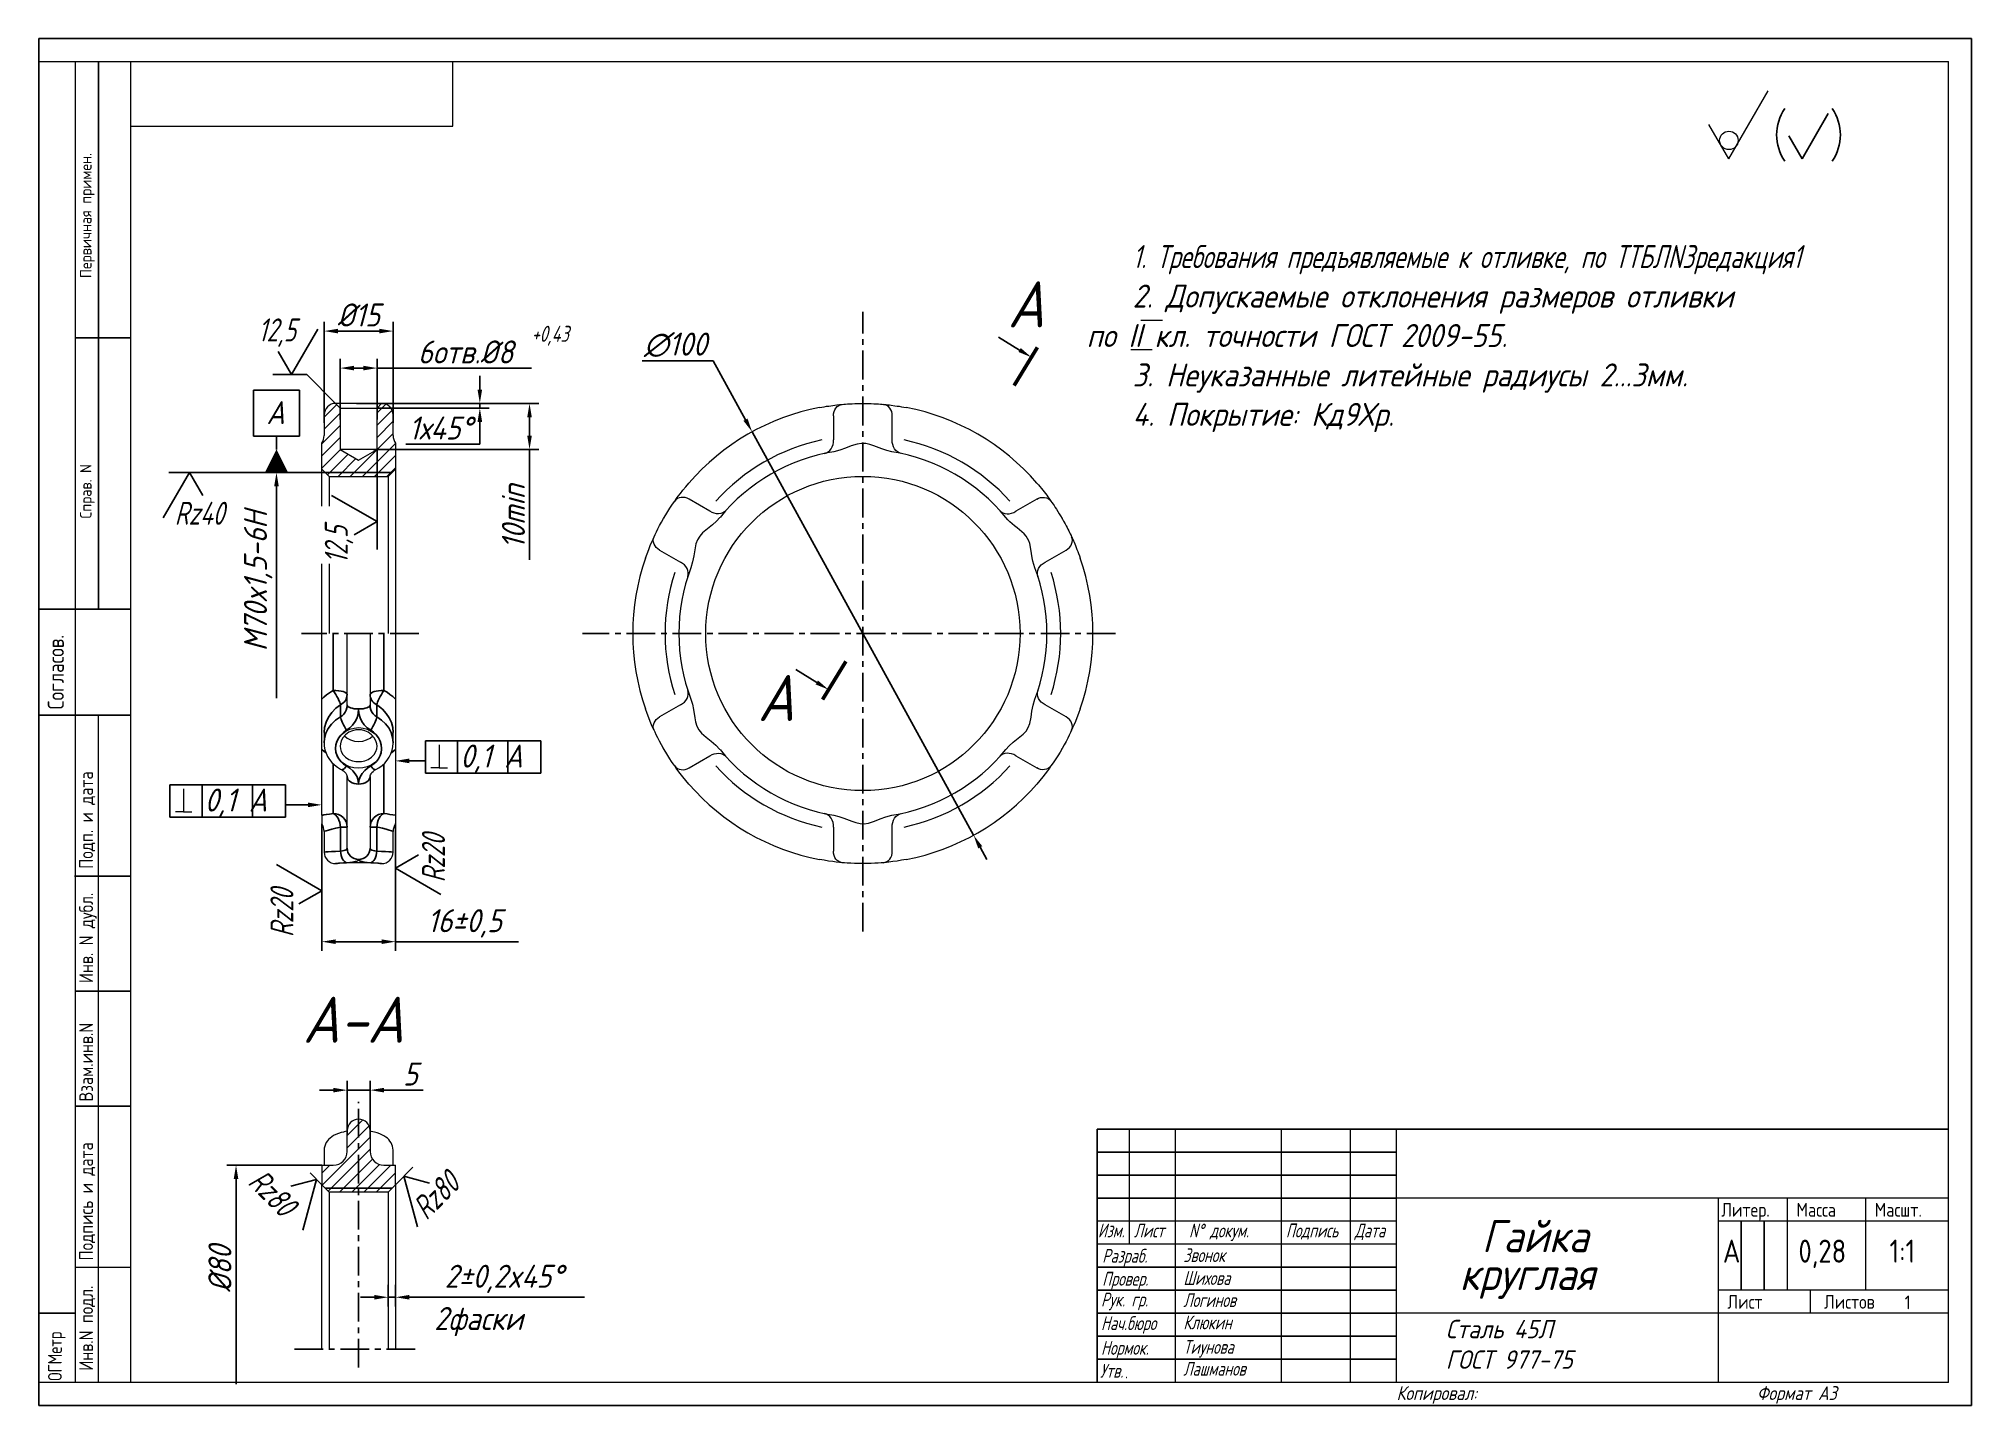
# Model space of a CAD drawing. Extents: x 3139 to 3559, y 0 to 297.
import ezdxf

# ---------------------------------------------------------------- set-up
doc = ezdxf.new("R2010")
doc.units = 0
doc.header["$MEASUREMENT"] = 0
doc.linetypes.add('CENTER', pattern=[2, 1.25, -0.25, 0.25, -0.25])
doc.layers.get('0').update_dxf_attribs({"linetype": 'CONTINUOUS'})
doc.layers.get('DEFPOINTS').update_dxf_attribs({"linetype": 'CONTINUOUS'})
doc.layers.add('TOST', color=110, linetype='CONTINUOUS', lineweight=20)
doc.styles.get("Standard").update_dxf_attribs({"font": 'simplex.shx', "width": 0.85, "oblique": 15, "height": 5})
doc.dimstyles.get("Standard").update_dxf_attribs({"dimtxt": 5, "dimasz": 3, "dimexe": 2, "dimexo": 0, "dimgap": 1, "dimtad": 1, "dimdec": 0, "dimdsep": 46, "dimlunit": 6, "dimtxsty": 'STANDARD', "dimcen": 0.09, "dimclrt": 7, "dimadec": 0, "dimazin": 0, "dimtfac": 1, "dimtdec": 0, "dimtmove": 0, "dimatfit": 3, "dimfxl": 1, "dimtolj": 1, "dimtzin": 0, "dimarcsym": 0})

msp = doc.modelspace()

# ---------------------------------------------------------------- texts
at = {"color": 7}
for s, height, width, p in [('Первичная примен.', 2.5, 0.85, (3150.75, 244.97)), ('Справ. N', 2.5, 0.85, (3150.75, 192.71)), ('Согласов.', 3.5, 0.8, (3144.73, 151.22)), ('Подп. и дата', 3, 0.8, (3151.07, 116.6)), ('Инв. N дубл.', 3, 0.8, (3151.07, 91.76)), ('Взам.инв.N', 3, 0.8, (3151.07, 66.03)), ('Подпись и дата', 3, 0.8, (3151.07, 31.48)), ('Инв.N подл.', 3, 0.8, (3151.07, 7.52)), ('ОГМетр', 3, 0.75, (3144.3, 5.32))]:
    msp.add_text(s, height=height, rotation=90, dxfattribs=dict(at, width=width)).set_placement(p)
at = {"color": 7, "oblique": 15}
for s, height, width, p in [('A-A', 10, 0.85, (3196.67, 78.8)), ('Изм.', 3, 0.7, (3369.44, 36.5)), ('Лист', 3, 0.7, (3377.26, 36.5)), ('N%%d докум.', 3, 0.7, (3389.26, 36.5)), ('Подпись', 3, 0.7, (3410.3, 36.5)), ('Дата', 3, 0.7, (3425.26, 36.5)), ('Разраб.', 3, 0.7, (3370.38, 31)), ('Звонок', 3, 0.7, (3388.02, 31.14)), ('Провер.', 3, 0.7, (3370.38, 26)), ('Шихова', 3, 0.7, (3388.02, 26.17)), ('Рук. гр.', 3, 0.7, (3370.13, 21.49)), ('Логинов', 3, 0.7, (3388.02, 21.37)), ('Нач.бюро', 3, 0.7, (3370.13, 16.36)), ('Клюкин', 3, 0.7, (3388.02, 16.52)), ('Нормок.', 3, 0.7, (3370.13, 11)), ('Тиунова', 3, 0.7, (3388.02, 11.2)), ('Утв.', 3, 0.7, (3369.9, 6)), ('Лашманов', 3, 0.7, (3388.02, 6.45))]:
    msp.add_text(s, height=height, dxfattribs=dict(at, width=width)).set_placement(p)
at = {"color": 7, "width": 0.7}
for p in [(3372.49, 10.91), (3375.36, 5.85)]:
    msp.add_text('.', height=3, dxfattribs=at).set_placement(p)
at = {"layer": 'TOST', "color": 7, "oblique": 15}
for s, height, width, p in [('1. Требования предъявляемые к отливке, по ТТБЛN3редакция1', 5, 0.7, (3377, 247.14)), ('A', 10, 0.85, (3349.85, 234.26)), ('2. Допускаемые отклонения размеров отливки', 5, 0.85, (3377, 238.56)), ('12,5', 5, 0.7, (3186.95, 231.2)), ('+0,43', 3.5, 0.7, (3246.37, 231.11)), ('по II кл. точности ГОСТ 2009-55.', 5, 0.85, (3367, 229.99)), ('3. Неуказанные литейные радиусы 2...3мм.', 5, 0.85, (3377, 221.42)), ('A', 5, 0.85, (3188.75, 213.23)), ('4. Покрытие: Кд9Хр.', 5, 0.85, (3377, 212.85)), ('Rz40', 5, 0.7, (3168.82, 191.36)), ('A', 10, 0.85, (3295.52, 148.72)), ('0,1 A', 5, 0.85, (3230.87, 138.6)), ('0,1 A', 5, 0.85, (3175.34, 129.04)), ('Гайка', 7, 0.85, (3452.88, 33.28)), ('круглая', 7, 0.85, (3448.06, 25.05)), ('2фаски', 5, 0.85, (3225.23, 16.37)), ('Сталь 45Л', 4, 0.85, (3445.04, 14.58)), ('ГОСТ 977-75', 4, 0.85, (3445.04, 7.94)), ('Копировал:', 3, 0.81, (3434.34, 1.16)), ('Формат А3', 3, 0.81, (3512.67, 1.16))]:
    msp.add_text(s, height=height, dxfattribs=dict(at, width=width)).set_placement(p)
at = {"layer": 'TOST', "color": 7, "oblique": 15, "width": 0.7}
for s, rotation, p in [('12,5', 90, (3206.44, 182.91)), ('Rz20', 90, (3227.55, 113.65)), ('Rz20', 90, (3194.62, 101.75)), ('Rz80', 315, (3184.48, 48.23)), ('Rz80', 45, (3223.55, 40.06))]:
    msp.add_text(s, height=5, rotation=rotation, dxfattribs=at).set_placement(p)
at = {"layer": 'TOST', "color": 7, "width": 0.81}
for s, height, p in [('Литер.', 3, (3504.92, 41)), ('Масса', 3, (3521.26, 41)), ('Масшт.', 3, (3538.26, 41)), ('А', 5, (3505.26, 31.01)), ('0,28', 5, (3521.68, 31.01)), ('1:1', 5, (3541.47, 31.01)), ('Лист', 3, (3506.26, 21)), ('Листов', 3, (3527.26, 21)), ('1', 3, (3544.77, 20.88))]:
    msp.add_text(s, height=height, dxfattribs=at).set_placement(p)

# ---------------------------------------------------------------- blocks, each defined once
blk = doc.blocks.new('*D94')
at = {"color": 0, "lineweight": -2, "transparency": 16777216}
for p, q in [((3211.97, 217.73), (3247.93, 217.73)), ((3245.93, 214.73), (3245.93, 210.73)), ((3211.97, 207.73), (3247.93, 207.73)), ((3245.93, 207.73), (3245.93, 183.71))]:
    blk.add_line(p, q, dxfattribs=at)
at = {"color": 0, "transparency": 16777216}
for points in [[(3245.43, 214.73), (3246.43, 214.73), (3245.93, 217.73)], [(3245.43, 210.73), (3246.43, 210.73), (3245.93, 207.73)]]:
    blk.add_solid(points, dxfattribs=at)
at = {"layer": 'DEFPOINTS', "color": 0, "transparency": 16777216}
for p in [(3211.97, 217.73), (3211.97, 207.73), (3245.93, 207.73)]:
    blk.add_point(p, dxfattribs=at)
at = {"color": 7, "transparency": 16777216, "insert": (3242.43, 193.12), "char_height": 5, "attachment_point": 5, "rotation": 90}
blk.add_mtext('\\A1;10min', dxfattribs=at)
blk = doc.blocks.new('*D95')
at = {"color": 0, "lineweight": -2, "transparency": 16777216}
for p, q in [((3201.29, 213.5), (3201.29, 235.45)), ((3216.29, 213.5), (3216.29, 235.45)), ((3204.29, 233.45), (3213.29, 233.45))]:
    blk.add_line(p, q, dxfattribs=at)
at = {"color": 0, "transparency": 16777216}
for points in [[(3204.29, 233.95), (3204.29, 232.95), (3201.29, 233.45)], [(3213.29, 233.95), (3213.29, 232.95), (3216.29, 233.45)]]:
    blk.add_solid(points, dxfattribs=at)
at = {"layer": 'DEFPOINTS', "color": 0, "transparency": 16777216}
for p in [(3216.29, 233.45), (3201.29, 213.5), (3216.29, 213.5)]:
    blk.add_point(p, dxfattribs=at)
at = {"color": 7, "transparency": 16777216, "insert": (3208.79, 236.95), "char_height": 5, "attachment_point": 5}
blk.add_mtext('\\A1;%%c15', dxfattribs=at)
blk = doc.blocks.new('*D96')
at = {"color": 0, "lineweight": -2, "transparency": 16777216}
for p, q in [((3204.79, 214.22), (3204.79, 227.41)), ((3212.79, 214.22), (3212.79, 227.41)), ((3207.79, 225.41), (3209.79, 225.41)), ((3212.79, 225.41), (3246.37, 225.41))]:
    blk.add_line(p, q, dxfattribs=at)
at = {"color": 0, "transparency": 16777216}
for points in [[(3207.79, 225.91), (3207.79, 224.91), (3204.79, 225.41)], [(3209.79, 225.91), (3209.79, 224.91), (3212.79, 225.41)]]:
    blk.add_solid(points, dxfattribs=at)
at = {"layer": 'DEFPOINTS', "color": 0, "transparency": 16777216}
for p in [(3212.79, 225.41), (3204.79, 214.22), (3212.79, 214.22)]:
    blk.add_point(p, dxfattribs=at)
at = {"color": 7, "transparency": 16777216, "insert": (3232.04, 228.91), "char_height": 5, "attachment_point": 5}
blk.add_mtext('\\A1;6отв.%%c8', dxfattribs=at)
blk = doc.blocks.new('*D97')
at = {"color": 0, "lineweight": -2, "transparency": 16777216}
for p, q in [((3235.13, 220.73), (3235.13, 223.73)), ((3208.35, 217.73), (3237.13, 217.73)), ((3212.79, 216.73), (3237.13, 216.73)), ((3235.13, 217.73), (3235.13, 216.73)), ((3235.13, 213.73), (3235.13, 208.88)), ((3235.13, 208.88), (3219.03, 208.88))]:
    blk.add_line(p, q, dxfattribs=at)
at = {"color": 0, "transparency": 16777216}
for points in [[(3234.63, 220.73), (3235.63, 220.73), (3235.13, 217.73)], [(3234.63, 213.73), (3235.63, 213.73), (3235.13, 216.73)]]:
    blk.add_solid(points, dxfattribs=at)
at = {"layer": 'DEFPOINTS', "color": 0, "transparency": 16777216}
for p in [(3208.35, 217.73), (3212.79, 216.73), (3235.13, 216.73)]:
    blk.add_point(p, dxfattribs=at)
at = {"color": 7, "transparency": 16777216, "insert": (3226.58, 212.38), "char_height": 5, "attachment_point": 5}
blk.add_mtext('\\A1;1х45%%d', dxfattribs=at)
blk = doc.blocks.new('*D98')
at = {"color": 0, "lineweight": -2, "transparency": 16777216}
for p, q in [((3200.79, 126.4), (3200.79, 98.76)), ((3216.79, 126.41), (3216.79, 98.76)), ((3203.79, 100.76), (3213.79, 100.76)), ((3216.79, 100.76), (3243.53, 100.76))]:
    blk.add_line(p, q, dxfattribs=at)
at = {"color": 0, "transparency": 16777216}
for points in [[(3203.79, 101.26), (3203.79, 100.26), (3200.79, 100.76)], [(3213.79, 101.26), (3213.79, 100.26), (3216.79, 100.76)]]:
    blk.add_solid(points, dxfattribs=at)
at = {"layer": 'DEFPOINTS', "color": 0, "transparency": 16777216}
for p in [(3200.79, 126.4), (3216.79, 126.41), (3216.79, 100.76)]:
    blk.add_point(p, dxfattribs=at)
at = {"color": 7, "transparency": 16777216, "insert": (3231.84, 104.74), "char_height": 5, "attachment_point": 5}
blk.add_mtext('\\A1;16%%p0,5', dxfattribs=at)
blk = doc.blocks.new('*D99')
at = {"color": 0, "lineweight": -2, "transparency": 16777216}
for p, q in [((3203.29, 68.5), (3200.29, 68.5)), ((3206.29, 58.61), (3206.29, 70.5)), ((3206.29, 68.5), (3211.29, 68.5)), ((3211.29, 58.3), (3211.29, 70.5)), ((3214.29, 68.5), (3222.8, 68.5))]:
    blk.add_line(p, q, dxfattribs=at)
at = {"color": 0, "transparency": 16777216}
for points in [[(3203.29, 69), (3203.29, 68), (3206.29, 68.5)], [(3214.29, 69), (3214.29, 68), (3211.29, 68.5)]]:
    blk.add_solid(points, dxfattribs=at)
at = {"layer": 'DEFPOINTS', "color": 0, "transparency": 16777216}
for p in [(3211.29, 68.5), (3206.29, 58.61), (3211.29, 58.3)]:
    blk.add_point(p, dxfattribs=at)
at = {"color": 7, "transparency": 16777216, "insert": (3220.05, 72), "char_height": 5, "attachment_point": 5}
blk.add_mtext('\\A1;5', dxfattribs=at)
blk = doc.blocks.new('*D100')
at = {"color": 0, "lineweight": -2, "transparency": 16777216}
for p, q in [((3200.79, 52.2), (3180.15, 52.2)), ((3182.15, 49.2), (3182.15, 4.63))]:
    blk.add_line(p, q, dxfattribs=at)
at = {"color": 0, "transparency": 16777216}
blk.add_solid([(3181.65, 49.2), (3182.65, 49.2), (3182.15, 52.2)], dxfattribs=at)
at = {"layer": 'DEFPOINTS', "color": 0, "transparency": 16777216}
for p in [(3200.79, 52.2), (3182.15, 4.63), (3200.79, 4.63)]:
    blk.add_point(p, dxfattribs=at)
at = {"color": 7, "transparency": 16777216, "insert": (3178.65, 29.65), "char_height": 5, "attachment_point": 5, "rotation": 90}
blk.add_mtext('\\A1;%%c80', dxfattribs=at)
blk = doc.blocks.new('_NONE')
at = {"color": 0, "linetype": 'ByBlock'}
blk.add_circle((0, 0), 0.25, dxfattribs=at)
blk = doc.blocks.new('*D101')
at = {"color": 0, "lineweight": -2, "transparency": 16777216}
for p, q in [((3270.41, 226.96), (3285.85, 226.96)), ((3285.85, 226.96), (3292.86, 214.19)), ((3342.43, 123.9), (3294.3, 211.56)), ((3343.87, 121.27), (3345.32, 118.64))]:
    blk.add_line(p, q, dxfattribs=at)
at = {"color": 0, "transparency": 16777216}
for points in [[(3293.3, 214.43), (3292.42, 213.95), (3294.3, 211.56)], [(3344.31, 121.51), (3343.43, 121.03), (3342.43, 123.9)]]:
    blk.add_solid(points, dxfattribs=at)
at = {"layer": 'DEFPOINTS', "color": 0, "transparency": 16777216}
for p in [(3294.3, 211.56), (3342.43, 123.9)]:
    blk.add_point(p, dxfattribs=at)
at = {"color": 7, "transparency": 16777216, "insert": (3277.63, 230.46), "char_height": 5, "attachment_point": 5}
blk.add_mtext('\\A1;∅100', dxfattribs=at)
blk = doc.blocks.new('*D102')
at = {"color": 0, "lineweight": -2, "transparency": 16777216}
for p, q in [((3202.51, 202.73), (3188.94, 202.73)), ((3190.94, 199.73), (3190.94, 153.69))]:
    blk.add_line(p, q, dxfattribs=at)
at = {"color": 0, "transparency": 16777216}
blk.add_solid([(3190.44, 199.73), (3191.44, 199.73), (3190.94, 202.73)], dxfattribs=at)
at = {"layer": 'DEFPOINTS', "color": 0, "transparency": 16777216}
for p in [(3202.51, 202.73), (3190.94, 153.69), (3202.51, 153.69)]:
    blk.add_point(p, dxfattribs=at)
at = {"color": 7, "transparency": 16777216, "insert": (3186.96, 179.13), "char_height": 5, "attachment_point": 5, "rotation": 90}
blk.add_mtext('\\A1;M70x1,5-6H', dxfattribs=at)
blk = doc.blocks.new('*D103')
at = {"color": 0, "lineweight": -2, "transparency": 16777216}
for p, q in [((3215.19, 26.19), (3215.19, 21.49)), ((3216.79, 26.19), (3216.79, 21.49)), ((3212.19, 23.49), (3209.19, 23.49)), ((3215.19, 23.49), (3216.79, 23.49)), ((3219.79, 23.49), (3257.9, 23.49))]:
    blk.add_line(p, q, dxfattribs=at)
at = {"color": 0, "transparency": 16777216}
for points in [[(3212.19, 23.99), (3212.19, 22.99), (3215.19, 23.49)], [(3219.79, 23.99), (3219.79, 22.99), (3216.79, 23.49)]]:
    blk.add_solid(points, dxfattribs=at)
at = {"layer": 'DEFPOINTS', "color": 0, "transparency": 16777216}
for p in [(3215.19, 26.19), (3216.79, 26.19), (3216.79, 23.49)]:
    blk.add_point(p, dxfattribs=at)
at = {"color": 7, "transparency": 16777216, "insert": (3240.35, 27.47), "char_height": 5, "attachment_point": 5}
blk.add_mtext('\\A1;2%%p0,2x45%%d', dxfattribs=at)

# ---------------------------------------------------------------- dimensions: what is measured, and where the dimension line sits
at = {"color": 7}
for base, p1, p2, text, picture, middle in [((3216.29, 233.45), (3201.29, 213.5), (3216.29, 213.5), '%%c<>', '*D95', (3208.79, 233.45)), ((3212.79, 225.41), (3204.79, 214.22), (3212.79, 214.22), '6отв.%%c<>', '*D96', (3232.04, 225.41)), ((3216.79, 100.76), (3200.79, 126.4), (3216.79, 126.41), '<>%%p0,5', '*D98', (3231.84, 100.76)), ((3216.79, 23.49), (3215.19, 26.19), (3216.79, 26.19), '<>%%p0,2x45%%d', '*D103', (3240.35, 23.49))]:
    dim = msp.add_linear_dim(base=base, p1=p1, p2=p2, text=text, dimstyle='STANDARD', dxfattribs=at)
    dim.commit()
    dim.dimension.update_dxf_attribs({"geometry": picture, "text_midpoint": middle, "dimtype": 160})
dim = msp.add_diameter_dim_2p(p1=(3342.43, 123.9), p2=(3294.3, 211.56), dimstyle='STANDARD', override={"dimtoh": 1}, dxfattribs=at)
dim.commit()
dim.dimension.update_dxf_attribs({"geometry": '*D101', "text_midpoint": (3277.63, 226.96), "dimtype": 163})
for base, p1, p2, text, override, picture, middle in [((3235.13, 216.73), (3208.35, 217.73), (3212.79, 216.73), '<>х45%%d', {"dimtoh": 1}, '*D97', (3226.58, 208.88)), ((3190.94, 153.69), (3202.51, 202.73), (3202.51, 153.69), 'M70x1,5-6H', {"dimblk2": 'NONE', "dimsah": 1, "dimse2": 1}, '*D102', (3190.94, 179.13)), ((3182.15, 4.63), (3200.79, 52.2), (3200.79, 4.63), '%%c80', {"dimblk2": 'NONE', "dimsah": 1, "dimse2": 1}, '*D100', (3182.15, 29.65))]:
    dim = msp.add_linear_dim(base=base, p1=p1, p2=p2, angle=90, text=text, dimstyle='STANDARD', override=override, dxfattribs=at)
    dim.commit()
    dim.dimension.update_dxf_attribs({"geometry": picture, "text_midpoint": middle, "dimtype": 160})
dim = msp.add_linear_dim(base=(3245.93, 207.73), p1=(3211.97, 217.73), p2=(3211.97, 207.73), angle=90, text='<>min', dimstyle='STANDARD', dxfattribs=at)
dim.commit()
dim.dimension.update_dxf_attribs({"geometry": '*D94', "text_midpoint": (3245.93, 193.12), "dimtype": 160})
dim = msp.add_linear_dim(base=(3211.29, 68.5), p1=(3206.29, 58.61), p2=(3211.29, 58.3), dimstyle='STANDARD', dxfattribs=at)
dim.commit()
dim.dimension.update_dxf_attribs({"geometry": '*D99', "text_midpoint": (3220.05, 68.5), "dimtype": 160})

# ---------------------------------------------------------------- hatches: boundary and pattern name
h = msp.add_hatch()
h.set_pattern_fill('ANSI31', scale=15, style=0)
h.set_pattern_definition([(45, (27.2218, -34.5302), (-1.3258252, 1.3258252), [])])
h.paths.add_polyline_path([(3215.19, 201.88), (3216.79, 203.48), (3216.79, 209.07, -0.147477), (3216.29, 210.73), (3216.29, 215.23, 0.414214), (3213.79, 217.73), (3212.79, 216.73), (3212.79, 207.73), (3208.79, 205.42), (3204.79, 207.73), (3204.79, 216.73), (3203.79, 217.73, 0.414214), (3201.29, 215.23), (3201.29, 210.73, -0.147477), (3200.79, 209.07), (3200.79, 203.48), (3202.39, 201.88)])
h = msp.add_hatch()
h.set_pattern_fill('ANSI31', scale=15, style=0)
h.set_pattern_definition([(45, (-54.4744, -49.3434), (-1.3258252, 1.3258252), [])])
h.paths.add_polyline_path([(3208.79, 47.2), (3216.04, 47.2), (3216.79, 47.95), (3216.79, 52.2), (3214.29, 52.2, -0.414214), (3211.29, 55.2), (3211.29, 59.7, 0.414214), (3208.79, 62.2)])
h.paths.add_polyline_path([(3208.79, 62.2, 0.414214), (3206.29, 59.7), (3206.29, 55.2, -0.414214), (3203.29, 52.2), (3200.79, 52.2), (3200.79, 47.95), (3201.54, 47.2), (3208.79, 47.2)])
h.paths.add_polyline_path([(3201.54, 47.2), (3202.39, 46.35), (3208.79, 46.35), (3208.79, 47.2)])
h.paths.add_polyline_path([(3208.79, 47.2), (3208.79, 46.35), (3215.19, 46.35), (3216.04, 47.2)])

# ---------------------------------------------------------------- linework, layer by layer
at = {"color": 7}
for p, q in [((3139.26, 297), (3559.26, 297)), ((3139.26, 0), (3139.26, 297)), ((3559.26, 0), (3559.26, 297)), ((3152.26, 173), (3152.26, 292)), ((3522.48, 270.88), (3528.17, 280.74)), ((3522.48, 270.88), (3519.59, 275.88)), ((3147.26, 232), (3159.26, 232)), ((3194.21, 224), (3199.9, 233.86)), ((3194.21, 224), (3191.32, 229)), ((3197.52, 224), (3190.18, 224)), ((3197.52, 224), (3203.79, 217.73)), ((3185.94, 210.58), (3185.94, 220.58)), ((3185.94, 220.58), (3195.94, 220.58)), ((3195.94, 220.58), (3195.94, 210.58)), ((3190.94, 210.58), (3185.94, 210.58)), ((3190.94, 207.73), (3190.94, 210.58)), ((3195.94, 210.58), (3190.94, 210.58)), ((3212.81, 207.73), (3212.81, 186)), ((3172.03, 202.73), (3166.34, 192.87)), ((3188.94, 202.73), (3167.56, 202.73)), ((3172.03, 202.73), (3174.92, 197.73)), ((3212.79, 192.04), (3202.93, 197.73)), ((3212.79, 192.04), (3207.79, 189.15)), ((3139.26, 173), (3159.26, 173)), ((3203.29, 155.37), (3203.29, 167.73)), ((3214.29, 155.37), (3214.29, 167.73)), ((3204.86, 149.61), (3204.86, 152.23)), ((3212.72, 152.23), (3212.72, 149.61)), ((3139.26, 150), (3159.26, 150)), ((3223.31, 144.4), (3248.42, 144.4)), ((3223.31, 144.4), (3223.31, 137.4)), ((3230.31, 144.4), (3230.31, 137.4)), ((3241.25, 144.4), (3241.25, 137.4)), ((3248.42, 144.4), (3248.42, 137.4)), ((3203.29, 128.6), (3203.29, 139.36)), ((3214.29, 128.6), (3214.29, 139.36)), ((3167.77, 134.83), (3192.89, 134.83)), ((3167.77, 134.83), (3167.77, 127.83)), ((3174.77, 134.83), (3174.77, 127.83)), ((3185.72, 134.83), (3185.72, 127.83)), ((3192.89, 134.83), (3192.89, 127.83)), ((3223.31, 137.4), (3248.42, 137.4)), ((3167.77, 127.83), (3192.89, 127.83)), ((3204.86, 120.42), (3204.86, 125.67)), ((3204.86, 125.67), (3206.29, 125.67)), ((3211.29, 125.67), (3212.72, 125.67)), ((3212.72, 125.67), (3212.72, 120.42)), ((3216.79, 116.72), (3221.79, 119.6)), ((3147.07, 115), (3159.26, 115)), ((3200.79, 111.83), (3190.93, 117.52)), ((3216.79, 116.72), (3226.64, 111.03)), ((3200.79, 111.83), (3195.79, 108.95)), ((3147.26, 90), (3159.26, 90)), ((3147.26, 65), (3159.26, 65)), ((3369.26, 5), (3369.26, 60)), ((3434.26, 55), (3369.26, 55)), ((3200.95, 47.79), (3198.25, 50.5)), ((3216.79, 47.95), (3220.59, 51.75)), ((3199.65, 49.09), (3194.07, 47.6)), ((3199.65, 49.09), (3196.7, 38.1)), ((3218.62, 49.78), (3221.56, 38.79)), ((3218.62, 49.78), (3224.19, 48.29)), ((3434.26, 50), (3369.26, 50)), ((3434.26, 45), (3369.26, 45)), ((3509.26, 40), (3509.26, 25)), ((3514.26, 40), (3514.26, 25)), ((3434.26, 30), (3369.26, 30)), ((3434.26, 25), (3369.26, 25)), ((3147.26, 20), (3139.26, 20)), ((3434.26, 20), (3369.26, 20)), ((3434.26, 15), (3369.26, 15)), ((3434.26, 10), (3369.26, 10)), ((3559.26, 0), (3139.26, 0))]:
    msp.add_line(p, q, dxfattribs=at)
at = {"color": 7, "linetype": 'CENTER', "ltscale": 5}
for p, q in [((3318.37, 102.96), (3318.37, 237.65)), ((3221.88, 167.73), (3196.36, 167.73)), ((3373.26, 167.73), (3257.45, 167.73)), ((3208.79, 8.2), (3208.79, 65.93)), ((3194.83, 12.2), (3221.07, 12.2))]:
    msp.add_line(p, q, dxfattribs=at)
at = {"color": 7, "ltscale": 5}
for p, q in [((3216.04, 202.73), (3201.54, 202.73)), ((3201.54, 47.2), (3216.04, 47.2))]:
    msp.add_line(p, q, dxfattribs=at)
at = {"color": 7}
for points in [[(3352.43, 229.33), (3347.86, 232.12)], [(3308.36, 157.09), (3303.79, 159.88)], [(3219.79, 140.05), (3223.31, 140.05)], [(3197.79, 130.49), (3192.89, 130.49)]]:
    msp.add_lwpolyline(points, dxfattribs=at)
at = {"color": 7, "const_width": 0.8}
for points in [[(3356.3, 229.92), (3351.23, 221.61)], [(3309.61, 153.38), (3314.68, 161.68)]]:
    msp.add_lwpolyline(points, dxfattribs=at)
at = {"color": 7}
msp.add_lwpolyline([(3190.94, 202.73, 5, 0, 0), (3190.94, 207.73, 0, 0, 0)], format="xyseb", dxfattribs=at)
at = {"color": 7, "flags": 128}
for points in [[(3200.79, 153.46), (3200.99, 153.66), (3201.21, 153.87), (3201.8, 154.38), (3202.44, 154.85), (3202.86, 155.12), (3203.29, 155.37)], [(3204.86, 152.23), (3203.83, 151.47), (3202.95, 150.56), (3202.24, 149.54), (3201.71, 148.44), (3201.39, 147.33), (3201.29, 146.23)], [(3204.86, 152.23), (3204.79, 152.5), (3204.67, 152.82), (3204.51, 153.19), (3204.31, 153.61), (3204.08, 154.04), (3203.83, 154.49), (3203.57, 154.94), (3203.29, 155.37)], [(3203.29, 155.37), (3203.87, 155.35), (3204.44, 155.3), (3204.96, 155.21), (3205.41, 155.1), (3205.78, 154.96), (3206.06, 154.8), (3206.23, 154.62), (3206.29, 154.44)], [(3204.86, 152.23), (3205.17, 152.42), (3205.45, 152.65), (3205.7, 152.9), (3205.91, 153.18), (3206.07, 153.47), (3206.19, 153.79), (3206.26, 154.11), (3206.29, 154.44)], [(3204.86, 149.61), (3205.26, 149.88), (3205.61, 150.23), (3205.89, 150.63), (3206.1, 151.07), (3206.24, 151.59), (3206.29, 152.15)], [(3208.79, 151.33), (3208.71, 150.38), (3208.45, 149.44), (3208.05, 148.58), (3207.47, 147.78), (3206.87, 147.2), (3206.17, 146.71)], [(3206.29, 152.15), (3206.34, 151.99), (3206.48, 151.83), (3206.71, 151.69), (3207.02, 151.57), (3207.4, 151.47), (3207.83, 151.39), (3208.3, 151.34), (3208.79, 151.33)], [(3208.79, 151.33), (3209.28, 151.34), (3209.75, 151.39), (3210.18, 151.47), (3210.56, 151.57), (3210.87, 151.69), (3211.1, 151.83), (3211.24, 151.99), (3211.29, 152.15)], [(3211.41, 146.71), (3210.67, 147.24), (3210.01, 147.89), (3209.51, 148.62), (3209.12, 149.44), (3208.87, 150.36), (3208.79, 151.33)], [(3211.29, 154.44), (3211.35, 154.62), (3211.52, 154.8), (3211.79, 154.96), (3212.17, 155.1), (3212.62, 155.21), (3213.14, 155.3), (3213.7, 155.35), (3214.29, 155.37)], [(3211.29, 154.44), (3211.31, 154.11), (3211.39, 153.79), (3211.51, 153.47), (3211.67, 153.18), (3211.88, 152.9), (3212.12, 152.65), (3212.41, 152.42), (3212.72, 152.23)], [(3211.29, 152.15), (3211.33, 151.64), (3211.46, 151.13), (3211.67, 150.67), (3211.96, 150.24), (3212.31, 149.9), (3212.72, 149.61)], [(3214.29, 155.37), (3214.01, 154.94), (3213.74, 154.49), (3213.49, 154.04), (3213.26, 153.61), (3213.07, 153.19), (3212.91, 152.82), (3212.79, 152.5), (3212.72, 152.23)], [(3216.29, 146.23), (3216.29, 146.24), (3216.19, 147.3), (3215.9, 148.36), (3215.43, 149.39), (3214.79, 150.36), (3213.96, 151.27), (3212.99, 152.05), (3212.72, 152.23)], [(3214.29, 155.37), (3214.96, 154.97), (3215.6, 154.51), (3216.22, 154.01), (3216.79, 153.46)], [(3201.29, 143.98), (3201.39, 145.02), (3201.69, 146.09), (3202.2, 147.11), (3202.89, 148.04), (3203.8, 148.9), (3204.86, 149.61)], [(3206.17, 146.71), (3205.93, 147.09), (3205.69, 147.49), (3205.47, 147.9), (3205.28, 148.3), (3205.11, 148.69), (3204.99, 149.04), (3204.9, 149.35), (3204.86, 149.61)], [(3212.72, 149.61), (3212.68, 149.35), (3212.59, 149.04), (3212.46, 148.69), (3212.3, 148.3), (3212.11, 147.9), (3211.89, 147.49), (3211.65, 147.09), (3211.41, 146.71)], [(3212.72, 149.61), (3213.73, 148.93), (3214.61, 148.12), (3215.32, 147.2), (3215.85, 146.19), (3216.17, 145.12), (3216.29, 144.02), (3216.28, 143.98)], [(3206.17, 146.71), (3205.48, 146.23), (3204.9, 145.64), (3204.43, 144.99), (3204.08, 144.28), (3203.86, 143.52), (3203.79, 142.74), (3203.79, 142.73)], [(3213.79, 142.68), (3213.79, 142.72), (3213.71, 143.52), (3213.48, 144.31), (3213.11, 145.06), (3212.59, 145.74), (3212.04, 146.27), (3211.41, 146.71)], [(3201.68, 141.84), (3201.32, 142.08), (3200.79, 142.5)], [(3203.79, 142.73), (3203.86, 141.95), (3204.09, 141.18), (3204.46, 140.48), (3204.98, 139.83), (3205.53, 139.35), (3206.17, 138.95)], [(3206.17, 138.95), (3205.93, 138.65), (3205.69, 138.41), (3205.47, 138.24), (3205.28, 138.15), (3205.11, 138.13), (3205.04, 138.15)], [(3206.17, 138.95), (3206.91, 138.47), (3207.56, 137.9), (3208.07, 137.27), (3208.46, 136.57), (3208.7, 135.81), (3208.79, 135.02)], [(3208.79, 135.02), (3208.87, 135.79), (3209.12, 136.57), (3209.53, 137.3), (3210.11, 137.99), (3210.7, 138.5), (3211.41, 138.95)], [(3211.41, 138.95), (3212.08, 139.38), (3212.68, 139.92), (3213.14, 140.52), (3213.49, 141.2), (3213.7, 141.88), (3213.79, 142.58)], [(3212.53, 138.15), (3212.46, 138.13), (3212.3, 138.15), (3212.11, 138.24), (3211.89, 138.41), (3211.65, 138.65), (3211.41, 138.95)], [(3216.79, 142.5), (3216.01, 141.9), (3215.9, 141.83)], [(3208.79, 135.02), (3208.3, 135.05), (3207.83, 135.15), (3207.4, 135.3), (3207.02, 135.5), (3206.71, 135.75), (3206.48, 136.03), (3206.34, 136.34), (3206.29, 136.66)], [(3211.29, 136.66), (3211.24, 136.34), (3211.1, 136.03), (3210.87, 135.75), (3210.56, 135.5), (3210.18, 135.3), (3209.75, 135.15), (3209.28, 135.05), (3208.79, 135.02)], [(3200.79, 128.23), (3200.99, 128.27), (3201.21, 128.3), (3201.8, 128.4), (3202.44, 128.49), (3202.86, 128.55), (3203.29, 128.6)], [(3204.86, 125.67), (3204.79, 126.18), (3204.67, 126.69), (3204.51, 127.16), (3204.31, 127.58), (3204.08, 127.95), (3203.83, 128.25), (3203.57, 128.47), (3203.29, 128.6)], [(3203.29, 128.6), (3203.87, 128.55), (3204.44, 128.38), (3204.96, 128.11), (3205.41, 127.74), (3205.78, 127.3), (3206.06, 126.79), (3206.23, 126.24), (3206.29, 125.67)], [(3211.29, 125.67), (3211.35, 126.24), (3211.52, 126.79), (3211.79, 127.3), (3212.17, 127.74), (3212.62, 128.11), (3213.14, 128.38), (3213.7, 128.55), (3214.29, 128.6)], [(3214.29, 128.6), (3214.01, 128.47), (3213.74, 128.25), (3213.49, 127.95), (3213.26, 127.58), (3213.07, 127.16), (3212.91, 126.69), (3212.79, 126.18), (3212.72, 125.67)], [(3214.29, 128.6), (3214.96, 128.52), (3215.6, 128.42), (3216.22, 128.33), (3216.79, 128.23)], [(3204.86, 125.67), (3203.83, 125.46), (3202.95, 125.24), (3202.24, 125.03), (3201.71, 124.87), (3201.39, 124.76), (3201.29, 124.73)], [(3216.29, 124.73), (3216.29, 124.73), (3216.19, 124.76), (3215.9, 124.86), (3215.43, 125.01), (3214.79, 125.19), (3213.96, 125.4), (3212.99, 125.62), (3212.72, 125.67)], [(3201.29, 120.23), (3201.39, 120.23), (3201.69, 120.26), (3202.2, 120.29), (3202.89, 120.33), (3203.8, 120.37), (3204.86, 120.42)], [(3204.86, 120.42), (3205.26, 120.47), (3205.61, 120.54), (3205.89, 120.63), (3206.1, 120.75), (3206.24, 120.9), (3206.29, 121.08)], [(3206.17, 117.93), (3205.93, 118.01), (3205.69, 118.17), (3205.47, 118.41), (3205.28, 118.72), (3205.11, 119.09), (3204.99, 119.51), (3204.9, 119.96), (3204.86, 120.42)], [(3208.79, 118.62), (3208.71, 118.44), (3208.45, 118.28), (3208.05, 118.15), (3207.47, 118.05), (3206.87, 117.98), (3206.17, 117.93)], [(3208.79, 118.62), (3208.3, 118.67), (3207.83, 118.81), (3207.4, 119.04), (3207.02, 119.34), (3206.71, 119.71), (3206.48, 120.14), (3206.34, 120.6), (3206.29, 121.08)], [(3211.29, 121.08), (3211.24, 120.6), (3211.1, 120.14), (3210.87, 119.71), (3210.56, 119.34), (3210.18, 119.04), (3209.75, 118.81), (3209.28, 118.67), (3208.79, 118.62)], [(3211.41, 117.93), (3210.67, 117.98), (3210.01, 118.06), (3209.51, 118.16), (3209.12, 118.28), (3208.87, 118.44), (3208.79, 118.62)], [(3211.29, 121.08), (3211.33, 120.91), (3211.46, 120.76), (3211.67, 120.64), (3211.96, 120.54), (3212.31, 120.47), (3212.72, 120.42)], [(3212.72, 120.42), (3212.68, 119.96), (3212.59, 119.51), (3212.46, 119.09), (3212.3, 118.72), (3212.11, 118.41), (3211.89, 118.17), (3211.65, 118.01), (3211.41, 117.93)], [(3212.72, 120.42), (3213.73, 120.38), (3214.61, 120.33), (3215.32, 120.29), (3215.85, 120.26), (3216.17, 120.24), (3216.29, 120.23), (3216.28, 120.23)]]:
    msp.add_lwpolyline(points, dxfattribs=at)
at = {"color": 7}
for centre, start, end in [((3527.02, 276.09), 145.452, 214.548), ((3520.71, 276.09), 325.452, 34.548)]:
    msp.add_arc(centre, 10.08, start, end, dxfattribs=at)
for points in [[(3352.17, 228.91), (3354.99, 227.77), (3352.69, 229.76)], [(3308.62, 157.51), (3310.92, 155.53), (3308.1, 156.66)], [(3219.79, 140.55), (3216.79, 140.05), (3219.79, 139.55)], [(3197.79, 130.99), (3200.79, 130.49), (3197.79, 129.99)]]:
    msp.add_solid(points, dxfattribs=at)
at = {"layer": 'TOST', "color": 7}
for p, q in [((3139.26, 292), (3554.26, 292)), ((3147.26, 5), (3147.26, 292)), ((3159.26, 5), (3159.26, 292)), ((3229.26, 278), (3229.26, 292)), ((3554.26, 5), (3554.26, 292)), ((3506.56, 270.88), (3515.09, 285.66)), ((3159.26, 278), (3229.26, 278)), ((3506.56, 270.88), (3502.23, 278.38)), ((3378.8, 235.82), (3383.47, 235.82)), ((3376.6, 229.42), (3381.27, 229.42)), ((3201.29, 215.23), (3201.29, 210.73)), ((3203.79, 217.73), (3204.79, 216.73)), ((3213.79, 217.73), (3203.79, 217.73)), ((3204.79, 216.73), (3204.79, 207.73)), ((3204.79, 216.73), (3212.79, 216.73)), ((3212.79, 216.73), (3213.79, 217.73)), ((3212.79, 207.73), (3212.79, 216.73)), ((3216.29, 210.73), (3216.29, 215.23)), ((3311.98, 215.04), (3311.98, 209.79)), ((3318.53, 217.73), (3318.41, 217.73)), ((3318.53, 217.73), (3318.63, 217.73)), ((3323.43, 217.47), (3323.46, 217.47)), ((3324.75, 209.79), (3324.75, 215.04)), ((3200.79, 203.48), (3200.79, 209.07)), ((3212.79, 207.73), (3204.79, 207.73)), ((3204.79, 207.73), (3208.79, 205.42)), ((3208.79, 205.42), (3212.79, 207.73)), ((3216.79, 209.07), (3216.79, 203.48)), ((3200.79, 203.48), (3202.39, 201.88)), ((3200.79, 195.41), (3200.79, 203.48)), ((3202.39, 201.88), (3215.19, 201.88)), ((3202.39, 201.88), (3202.39, 195.41)), ((3215.19, 201.88), (3216.79, 203.48)), ((3215.19, 201.88), (3215.19, 167.73)), ((3216.79, 203.48), (3216.79, 167.73)), ((3277.82, 196.98), (3277.84, 197.01)), ((3285.14, 194.29), (3280.59, 196.91)), ((3356.14, 196.91), (3351.6, 194.29)), ((3275.15, 192.87), (3275.09, 192.77)), ((3275.15, 192.87), (3275.3, 193.13)), ((3361.75, 192.58), (3361.69, 192.68)), ((3361.75, 192.58), (3361.82, 192.46)), ((3274.2, 185.85), (3278.75, 183.22)), ((3357.98, 183.22), (3362.53, 185.85)), ((3363.98, 188.21), (3363.99, 188.19)), ((3200.79, 167.73), (3200.79, 182.87)), ((3202.39, 182.87), (3202.39, 167.73)), ((3200.79, 153.46), (3200.79, 167.73)), ((3206.29, 152.15), (3206.29, 167.73)), ((3211.29, 167.73), (3211.29, 152.15)), ((3216.79, 167.73), (3216.79, 153.46)), ((3200.79, 142.5), (3200.79, 153.46)), ((3216.79, 153.46), (3216.79, 142.5)), ((3278.75, 152.23), (3274.2, 149.61)), ((3362.53, 149.61), (3357.98, 152.23)), ((3152.26, 5), (3152.26, 150)), ((3272.76, 147.24), (3272.74, 147.27)), ((3201.29, 146.23), (3201.29, 143.98)), ((3216.29, 143.98), (3216.29, 146.23)), ((3226.29, 143.54), (3226.29, 138.54)), ((3274.98, 142.87), (3274.83, 143.14)), ((3274.98, 142.87), (3275.04, 142.77)), ((3200.79, 128.23), (3200.79, 142.5)), ((3213.79, 142.58), (3213.79, 142.68)), ((3216.79, 142.5), (3216.79, 128.23)), ((3280.59, 138.54), (3285.14, 141.16)), ((3351.6, 141.16), (3356.14, 138.54)), ((3361.58, 142.58), (3361.43, 142.32)), ((3361.58, 142.58), (3361.64, 142.68)), ((3206.29, 121.08), (3206.29, 136.66)), ((3211.29, 136.66), (3211.29, 121.08)), ((3226.29, 138.54), (3224.5, 138.54)), ((3226.29, 138.54), (3228.09, 138.54)), ((3358.91, 138.47), (3358.89, 138.45)), ((3170.76, 133.98), (3170.76, 128.97)), ((3170.76, 128.97), (3168.97, 128.97)), ((3170.76, 128.97), (3172.56, 128.97)), ((3200.79, 128.23), (3200.79, 126.4)), ((3216.79, 128.23), (3216.79, 126.41)), ((3201.29, 124.73), (3201.29, 120.23)), ((3216.29, 120.23), (3216.29, 124.73)), ((3311.98, 125.67), (3311.98, 120.42)), ((3324.75, 120.42), (3324.75, 125.67)), ((3313.3, 117.98), (3313.27, 117.99)), ((3318.2, 117.73), (3317.9, 117.73)), ((3318.2, 117.73), (3318.32, 117.73)), ((3206.29, 55.2), (3206.29, 59.7)), ((3211.29, 59.7), (3211.29, 55.2)), ((3554.26, 60), (3369.26, 60)), ((3369.26, 60), (3554.26, 60)), ((3369.26, 60), (3369.26, 5)), ((3376.26, 60), (3376.26, 35)), ((3386.26, 60), (3386.26, 5)), ((3409.26, 60), (3409.26, 5)), ((3424.26, 60), (3424.26, 5)), ((3434.26, 60), (3434.26, 5)), ((3201.29, 55.37), (3201.29, 52.2)), ((3216.29, 52.2), (3216.29, 55.37)), ((3200.79, 52.2), (3200.79, 47.95)), ((3200.79, 52.2), (3203.29, 52.2)), ((3214.29, 52.2), (3216.79, 52.2)), ((3216.79, 47.95), (3216.79, 52.2)), ((3200.79, 12.2), (3200.79, 47.95)), ((3200.79, 47.95), (3202.39, 46.35)), ((3215.19, 46.35), (3202.39, 46.35)), ((3202.39, 46.35), (3202.39, 12.2)), ((3215.19, 46.35), (3216.79, 47.95)), ((3215.19, 46.35), (3215.19, 12.2)), ((3216.79, 47.95), (3216.79, 12.2)), ((3554.26, 45), (3434.26, 45)), ((3504.26, 45), (3504.26, 5)), ((3519.26, 45), (3519.26, 25)), ((3536.26, 45), (3536.26, 25)), ((3434.26, 40), (3369.26, 40)), ((3554.26, 40), (3504.26, 40)), ((3434.26, 35), (3369.26, 35)), ((3147.26, 30), (3159.26, 30)), ((3554.26, 25), (3504.26, 25)), ((3524.26, 25), (3524.26, 20)), ((3554.26, 20), (3434.26, 20)), ((3554.26, 5), (3139.26, 5))]:
    msp.add_line(p, q, dxfattribs=at)
at = {"layer": 'TOST', "color": 7, "flags": 128}
for points in [[(3308.95, 216.83), (3309.45, 216.93), (3309.94, 217.01), (3310.44, 217.1), (3310.94, 217.17), (3311.4, 217.24), (3311.86, 217.3), (3312.3, 217.36), (3312.72, 217.41), (3313.34, 217.47), (3313.88, 217.53)], [(3311.98, 215.04), (3312, 215.5), (3312.1, 215.95), (3312.27, 216.36), (3312.5, 216.73), (3312.79, 217.04), (3313.12, 217.28), (3313.49, 217.45), (3313.88, 217.53)], [(3313.27, 217.47), (3313.26, 217.47), (3313.34, 217.47)], [(3313.88, 217.53), (3314.22, 217.56), (3314.61, 217.59), (3315.06, 217.62), (3315.53, 217.65), (3316.03, 217.67), (3316.59, 217.7), (3317.16, 217.71), (3317.74, 217.72), (3318.36, 217.73), (3318.37, 217.73)], [(3318.37, 217.73), (3318.96, 217.72), (3319.26, 217.72), (3319.56, 217.71), (3320.17, 217.69), (3320.73, 217.67), (3321, 217.66), (3321.26, 217.64), (3321.78, 217.61), (3322.17, 217.58), (3322.53, 217.55), (3322.85, 217.53)], [(3322.85, 217.53), (3323.12, 217.5), (3323.42, 217.47), (3323.77, 217.44), (3324.14, 217.39), (3324.52, 217.35), (3325.35, 217.24), (3325.8, 217.17), (3326.27, 217.1), (3326.76, 217.02), (3327.27, 216.93), (3327.78, 216.83)], [(3324.75, 215.04), (3324.73, 215.5), (3324.63, 215.95), (3324.46, 216.36), (3324.23, 216.73), (3323.94, 217.04), (3323.61, 217.28), (3323.24, 217.45), (3322.85, 217.53)], [(3310.05, 206.85), (3310.47, 206.99), (3310.86, 207.21), (3311.2, 207.51), (3311.49, 207.87), (3311.72, 208.3), (3311.88, 208.77), (3311.97, 209.27), (3311.98, 209.79)], [(3324.69, 207.22), (3323.58, 207.48), (3322.49, 207.84), (3320.77, 208.52), (3319.89, 208.82), (3318.98, 209.03), (3318.05, 209.05), (3317.14, 208.9), (3315.86, 208.48), (3314.61, 207.98), (3313.34, 207.54), (3312.04, 207.22)], [(3326.69, 206.85), (3326.27, 206.99), (3325.88, 207.21), (3325.53, 207.51), (3325.24, 207.87), (3325.01, 208.3), (3324.85, 208.77), (3324.76, 209.27), (3324.75, 209.79)], [(3277.48, 196.51), (3277.82, 196.98), (3278.24, 197.56), (3278.72, 198.19), (3279.26, 198.89), (3279.88, 199.64), (3280.55, 200.43)], [(3356.18, 200.43), (3356.51, 200.05), (3356.84, 199.66), (3357.16, 199.27), (3357.47, 198.88), (3357.76, 198.51), (3358.04, 198.15), (3358.31, 197.8), (3358.56, 197.46), (3358.94, 196.95), (3359.1, 196.72), (3359.25, 196.51)], [(3275.06, 192.73), (3275.52, 193.51), (3276, 194.28), (3276.44, 194.98), (3276.87, 195.63), (3277.2, 196.11), (3277.48, 196.51)], [(3280.59, 196.91), (3280.18, 197.12), (3279.74, 197.26), (3279.29, 197.32), (3278.86, 197.31), (3278.44, 197.21), (3278.07, 197.05), (3277.74, 196.81), (3277.48, 196.51)], [(3288.64, 194.5), (3288.31, 194.2), (3287.93, 193.97), (3287.5, 193.82), (3287.03, 193.75), (3286.55, 193.77), (3286.06, 193.86), (3285.59, 194.04), (3285.14, 194.29)], [(3348.09, 194.5), (3348.42, 194.2), (3348.8, 193.97), (3349.23, 193.82), (3349.7, 193.75), (3350.18, 193.77), (3350.67, 193.86), (3351.14, 194.04), (3351.6, 194.29)], [(3356.14, 196.91), (3356.56, 197.12), (3356.99, 197.26), (3357.44, 197.32), (3357.87, 197.31), (3358.29, 197.21), (3358.66, 197.05), (3358.99, 196.81), (3359.25, 196.51)], [(3358.89, 197.01), (3358.89, 197.02), (3358.93, 196.95)], [(3359.25, 196.51), (3359.44, 196.23), (3359.73, 195.82), (3359.92, 195.54), (3360.18, 195.14), (3360.45, 194.72), (3360.75, 194.25), (3361.05, 193.77), (3361.2, 193.52), (3361.35, 193.27), (3361.66, 192.74), (3361.67, 192.73)], [(3273, 188.74), (3273.23, 189.23), (3273.51, 189.81), (3273.83, 190.46), (3274.2, 191.17), (3274.62, 191.94), (3275.06, 192.72), (3275.06, 192.73)], [(3287.32, 192.95), (3286.55, 192.12), (3285.69, 191.36), (3284.24, 190.2), (3283.54, 189.59), (3282.91, 188.91), (3282.42, 188.12), (3282.09, 187.25), (3281.82, 185.93), (3281.62, 184.6), (3281.38, 183.28), (3281, 182)], [(3355.73, 182), (3355.5, 182.72), (3355.31, 183.46), (3355.17, 184.21), (3355.03, 185.13), (3354.89, 186.04), (3354.64, 187.26), (3354.44, 187.84), (3353.83, 188.91), (3353.41, 189.38), (3352.92, 189.84), (3352.41, 190.27), (3351.89, 190.69), (3351.35, 191.11), (3350.83, 191.53), (3350.33, 191.98), (3349.86, 192.44), (3349.41, 192.95)], [(3361.67, 192.73), (3362, 192.14), (3362.33, 191.54), (3362.54, 191.15), (3362.74, 190.77), (3362.93, 190.41), (3363.11, 190.05), (3363.27, 189.71), (3363.44, 189.36), (3363.6, 189.04), (3363.73, 188.74)], [(3271.13, 184.13), (3271.47, 185.08), (3271.83, 186.02), (3272.18, 186.88), (3272.52, 187.67), (3272.77, 188.25), (3273, 188.74)], [(3272.74, 188.18), (3272.74, 188.18), (3272.77, 188.25)], [(3274.2, 185.85), (3273.81, 186.1), (3273.47, 186.41), (3273.2, 186.77), (3272.99, 187.15), (3272.87, 187.56), (3272.83, 187.97), (3272.87, 188.37), (3273, 188.74)], [(3362.53, 185.85), (3362.92, 186.1), (3363.26, 186.41), (3363.53, 186.77), (3363.74, 187.15), (3363.86, 187.56), (3363.9, 187.97), (3363.86, 188.37), (3363.73, 188.74)], [(3363.73, 188.74), (3363.85, 188.5), (3363.97, 188.22), (3364.11, 187.9), (3364.26, 187.56), (3364.57, 186.83), (3364.73, 186.43), (3364.9, 186.01), (3365.08, 185.56), (3365.25, 185.1), (3365.43, 184.62), (3365.6, 184.13)], [(3280.32, 180.08), (3280.41, 180.52), (3280.42, 180.96), (3280.33, 181.41), (3280.16, 181.85), (3279.91, 182.26), (3279.58, 182.63), (3279.19, 182.96), (3278.75, 183.22)], [(3356.41, 180.08), (3356.32, 180.52), (3356.31, 180.96), (3356.4, 181.41), (3356.57, 181.85), (3356.82, 182.26), (3357.15, 182.63), (3357.54, 182.96), (3357.98, 183.22)], [(3273, 146.71), (3272.76, 147.24), (3272.47, 147.89), (3272.16, 148.62), (3271.83, 149.44), (3271.48, 150.36), (3271.13, 151.33)], [(3278.75, 152.23), (3279.19, 152.5), (3279.58, 152.82), (3279.91, 153.19), (3280.16, 153.61), (3280.33, 154.04), (3280.42, 154.49), (3280.41, 154.94), (3280.32, 155.37)], [(3281, 153.46), (3281.33, 152.37), (3281.56, 151.24), (3281.84, 149.41), (3282.01, 148.5), (3282.29, 147.61), (3282.73, 146.79), (3283.32, 146.07), (3284.32, 145.18), (3285.38, 144.35), (3286.4, 143.47), (3287.32, 142.5)], [(3349.41, 142.5), (3350.19, 143.34), (3351.04, 144.1), (3352.49, 145.25), (3353.19, 145.86), (3353.82, 146.54), (3354.31, 147.33), (3354.64, 148.2), (3354.91, 149.52), (3355.11, 150.85), (3355.35, 152.17), (3355.73, 153.46)], [(3357.98, 152.23), (3357.54, 152.5), (3357.15, 152.82), (3356.82, 153.19), (3356.57, 153.61), (3356.4, 154.04), (3356.31, 154.49), (3356.32, 154.94), (3356.41, 155.37)], [(3365.6, 151.33), (3365.26, 150.38), (3364.9, 149.44), (3364.55, 148.58), (3364.21, 147.78), (3363.96, 147.2), (3363.73, 146.71)], [(3203.79, 142.73), (3203.89, 143.59), (3204.18, 144.44), (3204.64, 145.23), (3205.26, 145.92), (3206.02, 146.49), (3206.89, 146.92), (3207.84, 147.19), (3208.81, 147.28), (3209.78, 147.18), (3210.73, 146.91), (3211.59, 146.47), (3212.35, 145.9), (3212.96, 145.2), (3213.42, 144.4), (3213.7, 143.55), (3213.79, 142.68)], [(3273, 146.71), (3272.87, 147.09), (3272.83, 147.49), (3272.87, 147.9), (3272.99, 148.3), (3273.2, 148.69), (3273.47, 149.04), (3273.81, 149.35), (3274.2, 149.61)], [(3363.73, 146.71), (3363.86, 147.09), (3363.9, 147.49), (3363.86, 147.9), (3363.74, 148.3), (3363.53, 148.69), (3363.26, 149.04), (3362.92, 149.35), (3362.53, 149.61)], [(3363.99, 147.27), (3363.99, 147.28), (3363.96, 147.21)], [(3201.29, 143.98), (3201.33, 143.24), (3201.47, 142.47), (3201.71, 141.73), (3202.04, 141.02), (3202.46, 140.35), (3202.95, 139.73), (3203.52, 139.17), (3204.17, 138.67), (3204.87, 138.24), (3205.05, 138.16)], [(3204.79, 143.23), (3204.84, 142.68), (3205.02, 142.08), (3205.38, 141.45), (3205.96, 140.84), (3206.69, 140.37), (3207.44, 140.08), (3208.15, 139.93), (3208.79, 139.89), (3209.42, 139.93), (3210.13, 140.08), (3210.88, 140.37), (3211.62, 140.84), (3212.19, 141.44), (3212.55, 142.07), (3212.74, 142.68), (3212.79, 143.22), (3212.74, 143.78), (3212.55, 144.41), (3212.19, 145.08), (3211.62, 145.74), (3210.89, 146.27), (3210.14, 146.6), (3209.42, 146.77), (3208.79, 146.82), (3208.15, 146.77), (3207.44, 146.6), (3206.69, 146.27), (3205.96, 145.74), (3205.38, 145.08), (3205.02, 144.41), (3204.84, 143.78), (3204.79, 143.23)], [(3205.74, 145.49), (3206.29, 145.02), (3207.05, 144.61), (3207.9, 144.35), (3208.79, 144.26), (3209.68, 144.35), (3210.52, 144.61), (3211.28, 145.02), (3211.85, 145.5)], [(3212.53, 138.16), (3213.18, 138.52), (3213.87, 139.02), (3214.48, 139.58), (3215.02, 140.21), (3215.46, 140.88), (3215.82, 141.6), (3216.07, 142.35), (3216.23, 143.12), (3216.29, 143.9), (3216.28, 143.98)], [(3275.06, 142.73), (3274.62, 143.51), (3274.19, 144.31), (3273.81, 145.05), (3273.46, 145.74), (3273.2, 146.27), (3273, 146.71)], [(3363.73, 146.71), (3363.51, 146.23), (3363.22, 145.64), (3362.9, 144.99), (3362.53, 144.28), (3362.11, 143.52), (3361.67, 142.74), (3361.67, 142.73)], [(3213.79, 142.58), (3213.66, 141.74), (3213.35, 140.94), (3212.87, 140.22), (3212.24, 139.6), (3211.48, 139.1), (3210.61, 138.73), (3209.67, 138.51), (3208.71, 138.44), (3207.75, 138.53), (3206.82, 138.78), (3205.96, 139.17), (3205.22, 139.69), (3204.62, 140.33), (3204.16, 141.07), (3203.88, 141.88), (3203.79, 142.73)], [(3277.48, 138.95), (3277.17, 139.39), (3276.81, 139.92), (3276.41, 140.53), (3275.98, 141.2), (3275.52, 141.95), (3275.07, 142.72), (3275.06, 142.73)], [(3280.55, 135.02), (3279.89, 135.79), (3279.26, 136.57), (3278.69, 137.3), (3278.17, 137.99), (3277.8, 138.5), (3277.48, 138.95)], [(3277.48, 138.95), (3277.74, 138.65), (3278.07, 138.41), (3278.44, 138.24), (3278.86, 138.15), (3279.29, 138.13), (3279.74, 138.19), (3280.18, 138.33), (3280.59, 138.54)], [(3285.14, 141.16), (3285.59, 141.42), (3286.06, 141.59), (3286.55, 141.69), (3287.03, 141.7), (3287.5, 141.63), (3287.93, 141.48), (3288.31, 141.26), (3288.64, 140.96)], [(3351.6, 141.16), (3351.14, 141.42), (3350.67, 141.59), (3350.18, 141.69), (3349.7, 141.7), (3349.23, 141.63), (3348.8, 141.48), (3348.42, 141.26), (3348.09, 140.96)], [(3359.25, 138.95), (3358.99, 138.65), (3358.66, 138.41), (3358.29, 138.24), (3357.87, 138.15), (3357.44, 138.13), (3356.99, 138.19), (3356.56, 138.33), (3356.14, 138.54)], [(3359.25, 138.95), (3358.92, 138.47), (3358.49, 137.9), (3358.02, 137.27), (3357.47, 136.57), (3356.85, 135.81), (3356.18, 135.02)], [(3361.67, 142.73), (3361.21, 141.95), (3360.74, 141.18), (3360.29, 140.48), (3359.86, 139.83), (3359.53, 139.35), (3359.25, 138.95)], [(3205.04, 138.15), (3205.14, 138.1), (3205.51, 137.86), (3205.8, 137.61), (3206.03, 137.35), (3206.17, 137.11), (3206.26, 136.87), (3206.29, 136.69), (3206.29, 136.66)], [(3211.3, 136.66), (3211.3, 136.79), (3211.35, 136.99), (3211.49, 137.25), (3211.66, 137.49), (3211.93, 137.75), (3212.27, 138), (3212.54, 138.15)], [(3277.84, 138.44), (3277.84, 138.44), (3277.79, 138.51)], [(3311.98, 125.67), (3311.97, 126.18), (3311.88, 126.69), (3311.72, 127.16), (3311.49, 127.58), (3311.2, 127.95), (3310.86, 128.25), (3310.47, 128.47), (3310.05, 128.6)], [(3312.04, 128.23), (3313.15, 127.98), (3314.24, 127.61), (3315.96, 126.94), (3316.84, 126.63), (3317.75, 126.43), (3318.68, 126.4), (3319.6, 126.55), (3320.87, 126.97), (3322.12, 127.47), (3323.39, 127.92), (3324.69, 128.23)], [(3324.75, 125.67), (3324.76, 126.18), (3324.85, 126.69), (3325.01, 127.16), (3325.24, 127.58), (3325.53, 127.95), (3325.88, 128.25), (3326.27, 128.47), (3326.69, 128.6)], [(3203.79, 117.73), (3203.89, 117.74), (3204.18, 117.77), (3204.64, 117.81), (3205.26, 117.86), (3206.02, 117.91), (3206.89, 117.95), (3207.84, 117.98), (3208.81, 117.99), (3209.78, 117.98), (3210.73, 117.95), (3211.59, 117.91), (3212.35, 117.86), (3212.96, 117.81), (3213.42, 117.76), (3213.7, 117.74), (3213.79, 117.73)], [(3206.17, 117.93), (3205.48, 117.88), (3204.9, 117.84), (3204.43, 117.79), (3204.08, 117.76), (3203.86, 117.74), (3203.79, 117.73), (3203.79, 117.73)], [(3213.79, 117.73), (3213.79, 117.73), (3213.71, 117.74), (3213.48, 117.76), (3213.11, 117.8), (3212.59, 117.84), (3212.04, 117.89), (3211.41, 117.93)], [(3313.88, 117.93), (3313.31, 117.98), (3312.59, 118.06), (3311.81, 118.16), (3310.93, 118.28), (3309.97, 118.44), (3308.95, 118.62)], [(3313.88, 117.93), (3313.49, 118.01), (3313.12, 118.17), (3312.79, 118.41), (3312.5, 118.72), (3312.27, 119.09), (3312.1, 119.51), (3312, 119.96), (3311.98, 120.42)], [(3318.37, 117.73), (3317.46, 117.74), (3316.56, 117.76), (3315.73, 117.8), (3314.95, 117.84), (3314.37, 117.89), (3313.88, 117.93)], [(3322.85, 117.93), (3322.31, 117.88), (3321.67, 117.84), (3320.94, 117.79), (3320.14, 117.76), (3319.27, 117.74), (3318.37, 117.73), (3318.37, 117.73)], [(3322.85, 117.93), (3323.24, 118.01), (3323.61, 118.17), (3323.94, 118.41), (3324.23, 118.72), (3324.46, 119.09), (3324.63, 119.51), (3324.73, 119.96), (3324.75, 120.42)], [(3327.78, 118.62), (3326.79, 118.44), (3325.79, 118.28), (3324.88, 118.15), (3324.02, 118.05), (3323.39, 117.98), (3322.85, 117.93)], [(3323.47, 117.99), (3323.47, 117.99), (3323.39, 117.98)], [(3205.67, 59.42), (3205.52, 59.39), (3204.96, 59.26), (3204.39, 59.07), (3203.83, 58.85), (3203.36, 58.61), (3202.95, 58.36), (3202.59, 58.07), (3202.27, 57.77), (3202, 57.45), (3201.77, 57.11), (3201.58, 56.74), (3201.42, 56.32), (3201.33, 55.89), (3201.29, 55.47), (3201.29, 55.37)], [(3206.29, 59.58), (3206.25, 59.57), (3205.96, 59.49), (3205.66, 59.43)], [(3211.91, 59.43), (3211.87, 59.43), (3211.53, 59.51), (3211.29, 59.58)], [(3216.28, 55.37), (3216.29, 55.46), (3216.25, 55.9), (3216.16, 56.31), (3216.01, 56.71), (3215.83, 57.08), (3215.6, 57.42), (3215.34, 57.74), (3215.04, 58.03), (3214.69, 58.31), (3214.3, 58.56), (3213.86, 58.8), (3213.37, 59.01), (3212.83, 59.19), (3212.26, 59.35), (3211.91, 59.42)]]:
    msp.add_lwpolyline(points, dxfattribs=at)
at = {"layer": 'TOST', "color": 7}
for centre, radius in [((3506.56, 274.88), 2), ((3318.37, 167.73), 34.15)]:
    msp.add_circle(centre, radius, dxfattribs=at)
for centre, radius, start, end in [((3203.79, 215.23), 2.5, 90, 180), ((3213.79, 215.23), 2.5, 0, 90.0025), ((3318.37, 167.73), 50, 100.8536, 139.1464), ((3318.37, 167.73), 50, 40.8536, 79.1464), ((3198.29, 210.73), 3, 326.4427, 0), ((3219.29, 210.73), 3, 180, 213.5573), ((3318.37, 167.73), 43, 102.0055, 137.9945), ((3318.37, 167.73), 40, 99.0999, 140.9001), ((3318.37, 167.73), 40, 39.0999, 80.9001), ((3318.37, 167.73), 43, 42.0055, 77.9945), ((3318.37, 167.73), 50, 160.8536, 199.1464), ((3318.37, 167.73), 43, 162.0055, 197.9945), ((3318.37, 167.73), 40, 159.0999, 200.9001), ((3318.37, 167.73), 40, 339.0999, 20.9001), ((3318.37, 167.73), 43, 342.0055, 17.9945), ((3318.37, 167.73), 50, 340.8536, 19.1464), ((3318.37, 167.73), 43, 222.0055, 257.9945), ((3318.37, 167.73), 40, 219.0999, 260.9001), ((3318.37, 167.73), 40, 279.0999, 320.9001), ((3318.37, 167.73), 43, 282.0055, 317.9945), ((3318.37, 167.73), 50, 220.8536, 259.1464), ((3318.37, 167.73), 50, 280.8536, 319.1464), ((3198.29, 124.73), 3, 0, 33.9485), ((3219.29, 124.73), 3, 145.9931, 180.0198), ((3203.79, 120.23), 2.5, 180.0097, 270.028), ((3213.79, 120.23), 2.5, 269.9675, 0), ((3208.79, 59.7), 2.5, 90, 180), ((3208.79, 59.7), 2.5, 0, 90), ((3203.29, 55.2), 3, 270, 0), ((3214.29, 55.2), 3, 180, 270)]:
    msp.add_arc(centre, radius, start, end, dxfattribs=at)

msp.set_redraw_order([(e.dxf.handle, doc.entitydb.next_handle()) for e in msp.query("TEXT MTEXT ATTDEF DIMENSION ARC_DIMENSION")])  # texts and dimensions are drawn at this point

doc.saveas('drawing.dxf')
